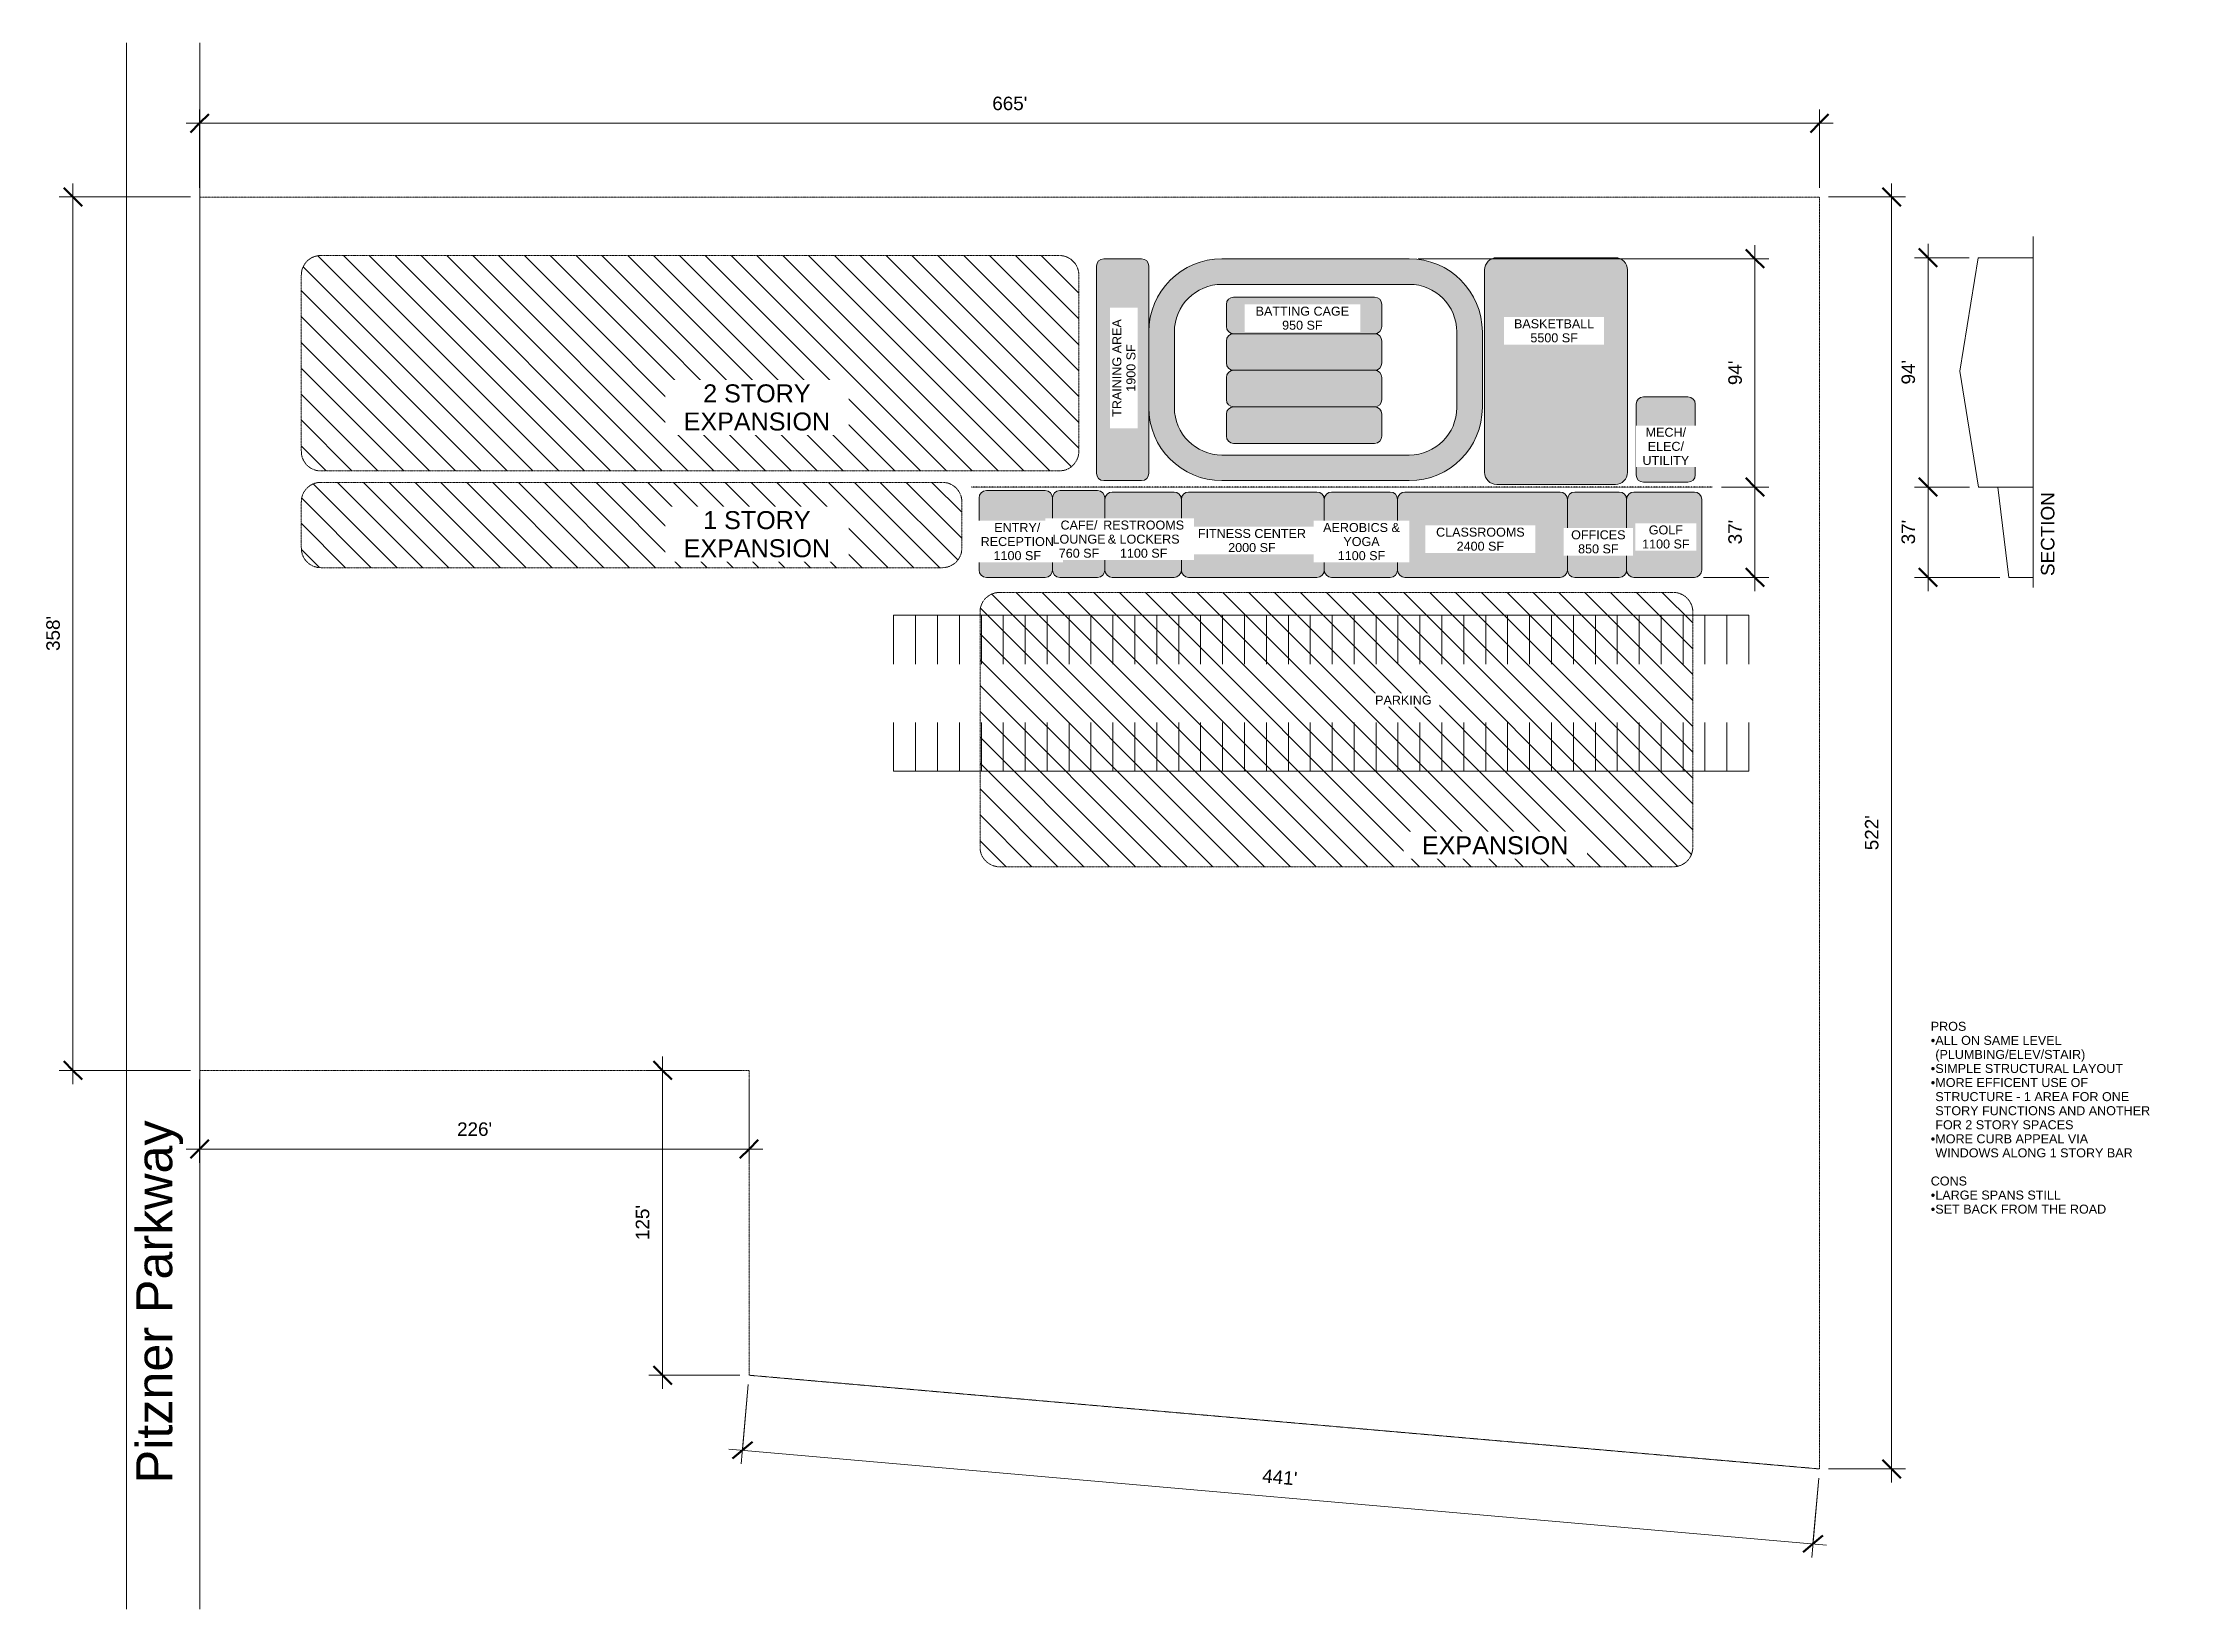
# Model space of a CAD drawing. Header units: inches. Extents: x -7427 to 42674, y -36022 to 16764.
# Drawn here: x 8296 to 18866, y -16822 to -9112 of the extents above; entities that cross this region are included whole.
import ezdxf

# ---------------------------------------------------------------- set-up
doc = ezdxf.new("R2010")
doc.units = ezdxf.units.IN
doc.header["$MEASUREMENT"] = 0
doc.linetypes.add('Dot 1_16_', pattern=[0.0625, 0, -0.0625])
doc.linetypes.add('Hidden 1_8_', pattern=[0.1875, 0.125, -0.0625])
for name, color, linetype, lineweight in [('A-ANNO-DIMS', 211, 'Continuous', 9), ('A-ANNO-DIMS-720', 211, 'Continuous', 9), ('A-DETL', 90, 'Continuous', 9), ('A-DETL-GENF', 92, 'Continuous', 9), ('A-DETL-HDLN', 90, 'Hidden 1_8_', 9), ('A-DETL-MEDM', 33, 'Continuous', 9), ('A-DETL-WIDE', 214, 'Continuous', 15), ('G-ANNO-TEXT', 231, 'Continuous', 9), ('L-SITE', 91, 'Continuous', 9)]:
    doc.layers.add(name, color=color, linetype=linetype, lineweight=lineweight)
doc.styles.add('Arial', font='arial.ttf', dxfattribs={"height": 44.258982})
doc.styles.add('Arial_1', font='arial.ttf', dxfattribs={"height": 88.517964})
doc.styles.add('Arial_2', font='arial.ttf', dxfattribs={"height": 66.388473})
doc.styles.add('Arial_3', font='arial.ttf', dxfattribs={"height": 177.035928})
doc.dimstyles.new('Linear_-_3_32__Arial', dxfattribs={"dimscale": 12, "dimtxt": 67.5, "dimasz": 7.5, "dimexe": 5.625, "dimexo": 3.75, "dimgap": 3.75, "dimtad": 1, "dimdec": 0, "dimrnd": 12, "dimzin": 1, "dimdsep": 46, "dimlunit": 4, "dimtxsty": 'Arial_2', "dimblk1": 'OBLIQUE', "dimblk2": 'OBLIQUE', "dimsah": 1, "dimcen": 0.09, "dimdle": 5.625, "dimazin": 0, "dimtfac": 1, "dimtdec": 4, "dimtix": 1, "dimtmove": 0, "dimatfit": 3, "dimfxl": 0, "dimtvp": 1, "dimfrac": 2, "dimtolj": 1, "dimtzin": 0, "dimarcsym": 0})
pattern_1 = [(135, (0, 0), (-63.6396, -63.6396), [])]

msp = doc.modelspace()

# ---------------------------------------------------------------- texts
at = {"layer": 'G-ANNO-TEXT', "color": 7, "char_height": 44.26, "attachment_point": 1, "line_spacing_factor": 0.938532, "style": 'Arial', "bg_fill": 3, "box_fill_scale": 1.25, "bg_fill_color": 0, "bg_fill_transparency": 0}
for s, insert, width in [('PROS', (17594, -13930.7), 205.089), ('CONS', (17594, -14692.3), 209.175)]:
    msp.add_mtext(s, dxfattribs=dict(at, insert=insert, width=width))

# ---------------------------------------------------------------- blocks, each defined once
blk = doc.blocks.new('Parking_Stall_Multiple - Parking_Stall_Multiple-263275-Level 1')
at = {"layer": 'L-SITE'}
for p, q in [((0, 4104), (0, 4212)), ((0, 4212), (240, 4212)), ((0, 4104), (240, 4104)), ((0, 3996), (0, 4104)), ((0, 4104), (240, 4104)), ((0, 3996), (240, 3996)), ((0, 3936), (0, 3996)), ((0, 3996), (240, 3996)), ((0, 3888), (0, 3936)), ((0, 3888), (240, 3888)), ((0, 3780), (0, 3888)), ((0, 3888), (240, 3888)), ((0, 3780), (240, 3780)), ((0, 3672), (0, 3780)), ((0, 3780), (240, 3780)), ((0, 3672), (240, 3672)), ((0, 3564), (0, 3672)), ((0, 3672), (240, 3672)), ((0, 3564), (240, 3564)), ((0, 3456), (0, 3564)), ((0, 3564), (240, 3564)), ((0, 3456), (240, 3456)), ((0, 3348), (0, 3456)), ((0, 3456), (240, 3456)), ((0, 3348), (240, 3348)), ((0, 3240), (0, 3348)), ((0, 3348), (240, 3348)), ((0, 3240), (240, 3240)), ((0, 3132), (0, 3240)), ((0, 3240), (240, 3240)), ((0, 3132), (240, 3132)), ((0, 3024), (0, 3132)), ((0, 3132), (240, 3132)), ((0, 3024), (240, 3024)), ((0, 2916), (0, 3024)), ((0, 3024), (240, 3024)), ((0, 2916), (240, 2916)), ((0, 2808), (0, 2916)), ((0, 2916), (240, 2916)), ((0, 2808), (240, 2808)), ((0, 2700), (0, 2808)), ((0, 2808), (240, 2808)), ((0, 2700), (240, 2700)), ((0, 2592), (0, 2700)), ((0, 2700), (240, 2700)), ((0, 2592), (240, 2592)), ((0, 2484), (0, 2592)), ((0, 2592), (240, 2592)), ((0, 2484), (240, 2484)), ((0, 2376), (0, 2484)), ((0, 2484), (240, 2484)), ((0, 2376), (240, 2376)), ((0, 2268), (0, 2376)), ((0, 2376), (240, 2376)), ((0, 2268), (240, 2268)), ((0, 2160), (0, 2268)), ((0, 2268), (240, 2268)), ((0, 2160), (240, 2160)), ((0, 2052), (0, 2160)), ((0, 2160), (240, 2160)), ((0, 2052), (240, 2052)), ((0, 1944), (0, 2052)), ((0, 2052), (240, 2052)), ((0, 1944), (240, 1944)), ((0, 1836), (0, 1944)), ((0, 1944), (240, 1944)), ((0, 1836), (240, 1836)), ((0, 1728), (0, 1836)), ((0, 1836), (240, 1836)), ((0, 1728), (240, 1728)), ((0, 1620), (0, 1728)), ((0, 1728), (240, 1728)), ((0, 1620), (240, 1620)), ((0, 1512), (0, 1620)), ((0, 1620), (240, 1620)), ((0, 1512), (240, 1512)), ((0, 1404), (0, 1512)), ((0, 1512), (240, 1512)), ((0, 1404), (240, 1404)), ((0, 1296), (0, 1404)), ((0, 1404), (240, 1404)), ((0, 1296), (240, 1296)), ((0, 1188), (0, 1296)), ((0, 1296), (240, 1296)), ((0, 1188), (240, 1188)), ((0, 1080), (0, 1188)), ((0, 1188), (240, 1188)), ((0, 1080), (240, 1080)), ((0, 972), (0, 1080)), ((0, 1080), (240, 1080)), ((0, 972), (240, 972)), ((0, 864), (0, 972)), ((0, 972), (240, 972)), ((0, 864), (240, 864)), ((0, 756), (0, 864)), ((0, 864), (240, 864)), ((0, 756), (240, 756)), ((0, 648), (0, 756)), ((0, 756), (240, 756)), ((0, 648), (240, 648)), ((0, 540), (0, 648)), ((0, 648), (240, 648)), ((0, 540), (240, 540)), ((0, 432), (0, 540)), ((0, 540), (240, 540)), ((0, 432), (240, 432)), ((0, 426), (0, 432)), ((0, 432), (240, 432)), ((0, 324), (0, 426)), ((0, 324), (240, 324)), ((0, 216), (0, 324)), ((0, 324), (240, 324)), ((0, 216), (240, 216)), ((0, 108), (0, 216)), ((0, 216), (240, 216)), ((0, 108), (240, 108)), ((0, 0), (0, 108)), ((0, 108), (240, 108)), ((0, 0), (240, 0))]:
    blk.add_line(p, q, dxfattribs=at)
blk = doc.blocks.new('Parking_Stall_Multiple - Parking_Stall_Multiple-263787-Level 1')
at = {"layer": 'L-SITE'}
for p, q in [((0, 0), (0, -108)), ((0, 0), (240, 0)), ((0, -108), (0, -216)), ((0, -108), (240, -108)), ((0, -108), (240, -108)), ((0, -216), (0, -324)), ((0, -216), (240, -216)), ((0, -216), (240, -216)), ((0, -324), (0, -426)), ((0, -324), (240, -324)), ((0, -324), (240, -324)), ((0, -426), (0, -432)), ((0, -432), (0, -540)), ((0, -432), (240, -432)), ((0, -432), (240, -432)), ((0, -540), (0, -648)), ((0, -540), (240, -540)), ((0, -540), (240, -540)), ((0, -648), (0, -756)), ((0, -648), (240, -648)), ((0, -648), (240, -648)), ((0, -756), (0, -864)), ((0, -756), (240, -756)), ((0, -756), (240, -756)), ((0, -864), (0, -972)), ((0, -864), (240, -864)), ((0, -864), (240, -864)), ((0, -972), (0, -1080)), ((0, -972), (240, -972)), ((0, -972), (240, -972)), ((0, -1080), (0, -1188)), ((0, -1080), (240, -1080)), ((0, -1080), (240, -1080)), ((0, -1188), (0, -1296)), ((0, -1188), (240, -1188)), ((0, -1188), (240, -1188)), ((0, -1296), (0, -1404)), ((0, -1296), (240, -1296)), ((0, -1296), (240, -1296)), ((0, -1404), (0, -1512)), ((0, -1404), (240, -1404)), ((0, -1404), (240, -1404)), ((0, -1512), (0, -1620)), ((0, -1512), (240, -1512)), ((0, -1512), (240, -1512)), ((0, -1620), (0, -1728)), ((0, -1620), (240, -1620)), ((0, -1620), (240, -1620)), ((0, -1728), (0, -1836)), ((0, -1728), (240, -1728)), ((0, -1728), (240, -1728)), ((0, -1836), (0, -1944)), ((0, -1836), (240, -1836)), ((0, -1836), (240, -1836)), ((0, -1944), (0, -2052)), ((0, -1944), (240, -1944)), ((0, -1944), (240, -1944)), ((0, -2052), (0, -2160)), ((0, -2052), (240, -2052)), ((0, -2052), (240, -2052)), ((0, -2160), (0, -2268)), ((0, -2160), (240, -2160)), ((0, -2160), (240, -2160)), ((0, -2268), (0, -2376)), ((0, -2268), (240, -2268)), ((0, -2268), (240, -2268)), ((0, -2376), (0, -2484)), ((0, -2376), (240, -2376)), ((0, -2376), (240, -2376)), ((0, -2484), (0, -2592)), ((0, -2484), (240, -2484)), ((0, -2484), (240, -2484)), ((0, -2592), (0, -2700)), ((0, -2592), (240, -2592)), ((0, -2592), (240, -2592)), ((0, -2700), (0, -2808)), ((0, -2700), (240, -2700)), ((0, -2700), (240, -2700)), ((0, -2808), (0, -2916)), ((0, -2808), (240, -2808)), ((0, -2808), (240, -2808)), ((0, -2916), (0, -3024)), ((0, -2916), (240, -2916)), ((0, -2916), (240, -2916)), ((0, -3024), (0, -3132)), ((0, -3024), (240, -3024)), ((0, -3024), (240, -3024)), ((0, -3132), (0, -3240)), ((0, -3132), (240, -3132)), ((0, -3132), (240, -3132)), ((0, -3240), (0, -3348)), ((0, -3240), (240, -3240)), ((0, -3240), (240, -3240)), ((0, -3348), (0, -3456)), ((0, -3348), (240, -3348)), ((0, -3348), (240, -3348)), ((0, -3456), (0, -3564)), ((0, -3456), (240, -3456)), ((0, -3456), (240, -3456)), ((0, -3564), (0, -3672)), ((0, -3564), (240, -3564)), ((0, -3564), (240, -3564)), ((0, -3672), (0, -3780)), ((0, -3672), (240, -3672)), ((0, -3672), (240, -3672)), ((0, -3780), (0, -3888)), ((0, -3780), (240, -3780)), ((0, -3780), (240, -3780)), ((0, -3888), (0, -3936)), ((0, -3888), (240, -3888)), ((0, -3888), (240, -3888)), ((0, -3936), (0, -3996)), ((0, -3996), (0, -4104)), ((0, -3996), (240, -3996)), ((0, -3996), (240, -3996)), ((0, -4104), (0, -4212)), ((0, -4104), (240, -4104)), ((0, -4104), (240, -4104)), ((0, -4212), (240, -4212))]:
    blk.add_line(p, q, dxfattribs=at)
blk = doc.blocks.new('DIMBLOCK4-Level 1')
at = {"layer": 'A-ANNO-DIMS-720', "lineweight": 50}
for p, q in [((17401, -9870), (17356, -9825)), ((17401, -9870), (17446, -9915)), ((17401, -16132), (17356, -16087)), ((17401, -16132), (17446, -16177))]:
    blk.add_line(p, q, dxfattribs=at)
at = {"layer": 'A-ANNO-DIMS-720'}
for p, q in [((17401, -9803), (17401, -16199)), ((17091, -9870), (17469, -9870)), ((17401, -9870), (17091, -9870)), ((17091, -16132), (17469, -16132)), ((17401, -16132), (17091, -16132))]:
    blk.add_line(p, q, dxfattribs=at)
at = {"layer": 'A-ANNO-DIMS-720', "color": 0, "insert": (17270, -13086), "char_height": 66.4, "width": 204.37, "attachment_point": 1, "rotation": 90, "line_spacing_factor": 0.938532, "style": 'Arial_2', "bg_fill": 3, "box_fill_scale": 1.25, "bg_fill_color": 0, "bg_fill_transparency": 0}
blk.add_mtext("522'", dxfattribs=at)
blk = doc.blocks.new('_Oblique')
at = {"color": 0, "linetype": 'ByBlock', "lineweight": -2}
blk.add_line((-0.5, -0.5), (0.5, 0.5), dxfattribs=at)
blk = doc.blocks.new('DIMBLOCK5-Level 1')
at = {"layer": 'A-ANNO-DIMS-720'}
for p, q in [((11770, -15716), (11736, -16107)), ((11742, -16040), (11770, -15716)), ((11675, -16034), (17081, -16507)), ((17042, -16177), (17008, -16568)), ((17014, -16501), (17042, -16177))]:
    blk.add_line(p, q, dxfattribs=at)
at = {"layer": 'A-ANNO-DIMS-720', "lineweight": 50}
for p, q in [((11742, -16040), (11693, -16080)), ((11742, -16040), (11791, -15999)), ((17014, -16501), (17063, -16460)), ((17014, -16501), (16965, -16542))]:
    blk.add_line(p, q, dxfattribs=at)
at = {"layer": 'A-ANNO-DIMS-720', "color": 0, "insert": (14305, -16132), "char_height": 66.4, "width": 204.37, "attachment_point": 1, "rotation": 355, "line_spacing_factor": 0.938532, "style": 'Arial_2', "bg_fill": 3, "box_fill_scale": 1.25, "bg_fill_color": 0, "bg_fill_transparency": 0}
blk.add_mtext("441'", dxfattribs=at)
blk = doc.blocks.new('DIMBLOCK6-Level 1')
at = {"layer": 'A-ANNO-DIMS-720', "lineweight": 50}
for p, q in [((11348, -14170), (11303, -14125)), ((11348, -14170), (11393, -14215)), ((11348, -15671), (11303, -15626)), ((11348, -15671), (11393, -15716))]:
    blk.add_line(p, q, dxfattribs=at)
at = {"layer": 'A-ANNO-DIMS-720'}
for p, q in [((11348, -15738), (11348, -14102)), ((11729, -14170), (11280, -14170)), ((11348, -14170), (11729, -14170)), ((11729, -15671), (11280, -15671)), ((11348, -15671), (11729, -15671))]:
    blk.add_line(p, q, dxfattribs=at)
at = {"layer": 'A-ANNO-DIMS-720', "color": 0, "insert": (11216, -15005), "char_height": 66.4, "width": 204.37, "attachment_point": 1, "rotation": 90, "line_spacing_factor": 0.938532, "style": 'Arial_2', "bg_fill": 3, "box_fill_scale": 1.25, "bg_fill_color": 0, "bg_fill_transparency": 0}
blk.add_mtext("125'", dxfattribs=at)
blk = doc.blocks.new('DIMBLOCK19-Level 1')
at = {"layer": 'A-ANNO-DIMS-720'}
for p, q in [((16563, -11298), (16796, -11298)), ((16728, -11298), (16563, -11298)), ((16728, -11810), (16728, -11298)), ((16475, -11743), (16796, -11743)), ((16728, -11743), (16475, -11743))]:
    blk.add_line(p, q, dxfattribs=at)
at = {"layer": 'A-ANNO-DIMS-720', "lineweight": 50}
for p, q in [((16728, -11298), (16683, -11253)), ((16728, -11298), (16773, -11343)), ((16728, -11743), (16683, -11698)), ((16728, -11743), (16773, -11788))]:
    blk.add_line(p, q, dxfattribs=at)
at = {"layer": 'A-ANNO-DIMS-720', "color": 0, "insert": (16597, -11580), "char_height": 66.4, "width": 143.31, "attachment_point": 1, "rotation": 90, "line_spacing_factor": 0.938532, "style": 'Arial_2', "bg_fill": 3, "box_fill_scale": 1.25, "bg_fill_color": 0, "bg_fill_transparency": 0}
blk.add_mtext("37'", dxfattribs=at)
blk = doc.blocks.new('DIMBLOCK20-Level 1')
at = {"layer": 'A-ANNO-DIMS-720', "lineweight": 50}
for p, q in [((16728, -10174), (16683, -10129)), ((16728, -10174), (16773, -10219)), ((16728, -11298), (16683, -11253)), ((16728, -11298), (16773, -11343))]:
    blk.add_line(p, q, dxfattribs=at)
at = {"layer": 'A-ANNO-DIMS-720'}
for p, q in [((16728, -11298), (16728, -10107)), ((15070, -10174), (16796, -10174)), ((16728, -10174), (15070, -10174)), ((16563, -11298), (16796, -11298)), ((16728, -11298), (16563, -11298))]:
    blk.add_line(p, q, dxfattribs=at)
at = {"layer": 'A-ANNO-DIMS-720', "color": 0, "insert": (16597, -10796), "char_height": 66.4, "width": 143.31, "attachment_point": 1, "rotation": 90, "line_spacing_factor": 0.938532, "style": 'Arial_2', "bg_fill": 3, "box_fill_scale": 1.25, "bg_fill_color": 0, "bg_fill_transparency": 0}
blk.add_mtext("94'", dxfattribs=at)
blk = doc.blocks.new('DIMBLOCK44-Level 1')
at = {"layer": 'A-ANNO-DIMS-720', "lineweight": 50}
for p, q in [((17581, -10169), (17536, -10124)), ((17581, -10169), (17626, -10214)), ((17581, -11298), (17536, -11253)), ((17581, -11298), (17626, -11343))]:
    blk.add_line(p, q, dxfattribs=at)
at = {"layer": 'A-ANNO-DIMS-720'}
for p, q in [((17581, -10101), (17581, -11298)), ((17783, -10169), (17514, -10169)), ((17581, -10169), (17783, -10169)), ((17785, -11298), (17514, -11298)), ((17581, -11298), (17785, -11298))]:
    blk.add_line(p, q, dxfattribs=at)
at = {"layer": 'A-ANNO-DIMS-720', "color": 0, "insert": (17450, -10793), "char_height": 66.4, "width": 143.31, "attachment_point": 1, "rotation": 90, "line_spacing_factor": 0.938532, "style": 'Arial_2', "bg_fill": 3, "box_fill_scale": 1.25, "bg_fill_color": 0, "bg_fill_transparency": 0}
blk.add_mtext("94'", dxfattribs=at)
blk = doc.blocks.new('DIMBLOCK45-Level 1')
at = {"layer": 'A-ANNO-DIMS-720'}
for p, q in [((17785, -11298), (17514, -11298)), ((17581, -11298), (17581, -11810)), ((17581, -11298), (17785, -11298)), ((17934, -11743), (17514, -11743)), ((17581, -11743), (17934, -11743))]:
    blk.add_line(p, q, dxfattribs=at)
at = {"layer": 'A-ANNO-DIMS-720', "lineweight": 50}
for p, q in [((17581, -11298), (17536, -11253)), ((17581, -11298), (17626, -11343)), ((17581, -11743), (17536, -11698)), ((17581, -11743), (17626, -11788))]:
    blk.add_line(p, q, dxfattribs=at)
at = {"layer": 'A-ANNO-DIMS-720', "color": 0, "insert": (17450, -11580), "char_height": 66.4, "width": 143.31, "attachment_point": 1, "rotation": 90, "line_spacing_factor": 0.938532, "style": 'Arial_2', "bg_fill": 3, "box_fill_scale": 1.25, "bg_fill_color": 0, "bg_fill_transparency": 0}
blk.add_mtext("37'", dxfattribs=at)
blk = doc.blocks.new('DIMBLOCK49-Level 1')
at = {"layer": 'A-ANNO-DIMS-720'}
for p, q in [((9068, -14215), (9068, -14625)), ((9068, -14557), (9068, -14215)), ((11774, -14215), (11774, -14625)), ((11774, -14557), (11774, -14215)), ((11842, -14557), (9001, -14557))]:
    blk.add_line(p, q, dxfattribs=at)
at = {"layer": 'A-ANNO-DIMS-720', "lineweight": 50}
for p, q in [((9068, -14557), (9023, -14602)), ((9068, -14557), (9113, -14512)), ((11774, -14557), (11729, -14602)), ((11774, -14557), (11819, -14512))]:
    blk.add_line(p, q, dxfattribs=at)
at = {"layer": 'A-ANNO-DIMS-720', "color": 0, "insert": (10336, -14426), "char_height": 66.4, "width": 204.37, "attachment_point": 1, "line_spacing_factor": 0.938532, "style": 'Arial_2', "bg_fill": 3, "box_fill_scale": 1.25, "bg_fill_color": 0, "bg_fill_transparency": 0}
blk.add_mtext("226'", dxfattribs=at)
blk = doc.blocks.new('DIMBLOCK50-Level 1')
at = {"layer": 'A-ANNO-DIMS-720'}
for p, q in [((9001, -9507), (17114, -9507)), ((9068, -9825), (9068, -9440)), ((9068, -9507), (9068, -9825)), ((17046, -9825), (17046, -9440)), ((17046, -9507), (17046, -9825))]:
    blk.add_line(p, q, dxfattribs=at)
at = {"layer": 'A-ANNO-DIMS-720', "lineweight": 50}
for p, q in [((9068, -9507), (9023, -9552)), ((9068, -9507), (9113, -9462)), ((17046, -9507), (17001, -9552)), ((17046, -9507), (17091, -9462))]:
    blk.add_line(p, q, dxfattribs=at)
at = {"layer": 'A-ANNO-DIMS-720', "color": 0, "insert": (12972, -9376), "char_height": 66.4, "width": 204.37, "attachment_point": 1, "line_spacing_factor": 0.938532, "style": 'Arial_2', "bg_fill": 3, "box_fill_scale": 1.25, "bg_fill_color": 0, "bg_fill_transparency": 0}
blk.add_mtext("665'", dxfattribs=at)
blk = doc.blocks.new('DIMBLOCK51-Level 1')
at = {"layer": 'A-ANNO-DIMS-720', "lineweight": 50}
for p, q in [((8444, -9870), (8399, -9825)), ((8444, -9870), (8489, -9915)), ((8444, -14170), (8399, -14125)), ((8444, -14170), (8489, -14215))]:
    blk.add_line(p, q, dxfattribs=at)
at = {"layer": 'A-ANNO-DIMS-720'}
for p, q in [((8444, -9803), (8444, -14237)), ((9023, -9870), (8377, -9870)), ((8444, -9870), (9023, -9870)), ((9023, -14170), (8377, -14170)), ((8444, -14170), (9023, -14170))]:
    blk.add_line(p, q, dxfattribs=at)
at = {"layer": 'A-ANNO-DIMS-720', "color": 0, "insert": (8313, -12105), "char_height": 66.4, "width": 204.37, "attachment_point": 1, "rotation": 90, "line_spacing_factor": 0.938532, "style": 'Arial_2', "bg_fill": 3, "box_fill_scale": 1.25, "bg_fill_color": 0, "bg_fill_transparency": 0}
blk.add_mtext("358'", dxfattribs=at)

# ---------------------------------------------------------------- hatches: boundary and pattern name
at = {"layer": 'A-DETL-GENF'}
h = msp.add_hatch(dxfattribs=at)
h.set_pattern_fill('FP_1', color=9, style=0, pattern_type=2)
h.set_pattern_definition(pattern_1)
h.paths.add_polyline_path([(12927.3, -11218.4), (13309, -11218.1), (13315.8, -11217.4), (13322.5, -11216.2), (13329.2, -11214.5), (13335.7, -11212.3), (13342, -11209.7), (13348.1, -11206.6), (13354, -11203.1), (13359.6, -11199.2), (13365, -11194.9), (13370, -11190.3), (13374.7, -11185.2), (13379, -11179.9), (13382.9, -11174.3), (13386.4, -11168.4), (13389.4, -11162.3), (13392.1, -11155.9), (13394.2, -11149.4), (13395.9, -11142.8), (13397.1, -11136), (13397.9, -11129.2), (13398.1, -11122.4), (13397.9, -10247.2), (13397.1, -10240.4), (13395.9, -10233.6), (13394.2, -10227), (13392.1, -10220.5), (13389.4, -10214.2), (13386.4, -10208), (13382.9, -10202.2), (13379, -10196.5), (13374.7, -10191.2), (13370, -10186.2), (13365, -10181.5), (13358.7, -10176.6), (13354, -10173.3), (13348.1, -10169.8), (13342, -10166.7), (13335.7, -10164.1), (13329.2, -10161.9), (13322.5, -10160.2), (13315.8, -10159), (13309, -10158.3), (13302.1, -10158.1), (9658.2, -10158.3), (9651.3, -10159), (9644.6, -10160.2), (9638, -10161.9), (9631.5, -10164.1), (9625.1, -10166.7), (9619, -10169.8), (9613.1, -10173.3), (9607.5, -10177.2), (9602.1, -10181.5), (9597.1, -10186.2), (9592.5, -10191.2), (9588.2, -10196.5), (9584.2, -10202.2), (9580.7, -10208), (9577.7, -10214.2), (9575.1, -10220.5), (9572.9, -10227), (9571.2, -10233.6), (9570, -10240.4), (9569.2, -10247.2), (9569, -10254.1), (9569.2, -11129.2), (9570, -11136), (9571.2, -11142.8), (9572.9, -11149.4), (9575.1, -11155.9), (9577.7, -11162.3), (9580.7, -11168.4), (9584.2, -11174.3), (9588.2, -11179.9), (9592.5, -11185.2), (9597.1, -11190.3), (9602.1, -11194.9), (9607.5, -11199.2), (9613.1, -11203.1), (9619, -11206.6), (9625.1, -11209.7), (9631.5, -11212.3), (9638, -11214.5), (9644.6, -11216.2), (9651.3, -11217.4), (9658.2, -11218.1), (9665, -11218.4), (12495.9, -11218.4)], flags=0)
for color, points in [(253, [(13707, -11266.4), (13711, -11266.2), (13715, -11265.5), (13718.8, -11264.4), (13722.6, -11262.8), (13726.1, -11260.9), (13729.4, -11258.5), (13732.4, -11255.8), (13735.1, -11252.8), (13737.4, -11249.5), (13739.4, -11246), (13741.5, -11240.2), (13742, -11238.4), (13742.7, -11234.4), (13743, -11230.4), (13742.7, -10206.2), (13742, -10202.2), (13740.9, -10198.4), (13739.4, -10194.6), (13737.4, -10191.1), (13735.1, -10187.8), (13732.4, -10184.8), (13729.4, -10182.1), (13726.1, -10179.8), (13722.6, -10177.8), (13718.8, -10176.3), (13715, -10175.2), (13711, -10174.5), (13707, -10174.3), (13517.3, -10174.5), (13513.3, -10175.2), (13509.4, -10176.3), (13505.7, -10177.8), (13502.2, -10179.8), (13498.9, -10182.1), (13495.9, -10184.8), (13493.2, -10187.8), (13490.9, -10191.1), (13488.9, -10194.6), (13487.4, -10198.4), (13486.2, -10202.2), (13485.6, -10206.2), (13485.3, -10210.3), (13485.6, -11234.4), (13486.8, -11240.2), (13487.4, -11242.3), (13488.9, -11246), (13490.9, -11249.5), (13493.2, -11252.8), (13495.9, -11255.8), (13498.9, -11258.5), (13502.2, -11260.9), (13505.7, -11262.8), (13509.4, -11264.4), (13513.3, -11265.5), (13517.3, -11266.2), (13521.3, -11266.4), (13574.4, -11266.4)]), (253, [(15947.2, -11285.3), (16045.9, -11285.1), (16051.1, -11284.4), (16056.2, -11283.3), (16061.2, -11281.7), (16066.1, -11279.7), (16070.7, -11277.3), (16075.1, -11274.5), (16079.3, -11271.3), (16083.1, -11267.8), (16086.7, -11263.9), (16089.9, -11259.8), (16092.7, -11255.3), (16095.1, -11250.7), (16097.1, -11245.9), (16098.8, -11240.2), (16099.8, -11235.8), (16100.5, -11230.6), (16100.7, -11225.3), (16100.5, -10223.8), (16099.8, -10218.6), (16098.7, -10213.5), (16097.1, -10208.5), (16095.1, -10203.6), (16092.7, -10199), (16089.9, -10194.6), (16086.7, -10190.4), (16083.1, -10186.6), (16079.3, -10183), (16075.1, -10179.8), (16070.7, -10177), (16066.1, -10174.6), (16061.2, -10172.6), (16056.2, -10171), (16051.1, -10169.9), (16045.9, -10169.2), (16040.7, -10169), (15451.4, -10169.2), (15446.2, -10169.9), (15441.1, -10171), (15436.1, -10172.6), (15431.2, -10174.6), (15426.6, -10177), (15422.2, -10179.8), (15418, -10183), (15414.2, -10186.6), (15410.6, -10190.4), (15407.4, -10194.6), (15404.6, -10199), (15402.2, -10203.6), (15400.2, -10208.5), (15398.6, -10213.5), (15397.5, -10218.6), (15396.8, -10223.8), (15396.6, -10229), (15396.8, -11230.6), (15397.5, -11235.8), (15398.6, -11240.9), (15400.2, -11245.9), (15402.2, -11250.7), (15404.6, -11255.3), (15407.4, -11259.8), (15410.6, -11263.9), (15414.2, -11267.8), (15418, -11271.3), (15422.2, -11274.5), (15426.6, -11277.3), (15431.2, -11279.7), (15436.1, -11281.7), (15441.1, -11283.3), (15446.2, -11284.4), (15451.4, -11285.1), (15456.6, -11285.3), (15515.8, -11285.3)]), (253, [(14653, -10543.1), (14858.5, -10542.8), (14862.5, -10542.1), (14866.4, -10541), (14870.1, -10539.5), (14873.7, -10537.5), (14876.9, -10535.2), (14880, -10532.5), (14882.6, -10529.5), (14885, -10526.2), (14886.9, -10522.7), (14888.5, -10518.9), (14889.6, -10515.1), (14890.3, -10511.1), (14890.5, -10507.1), (14890.3, -10394.9), (14889.6, -10391), (14888.5, -10387.1), (14886.9, -10383.3), (14885, -10379.8), (14882.6, -10376.5), (14880, -10373.5), (14876.9, -10370.8), (14873.7, -10368.5), (14870.1, -10366.5), (14866.4, -10365), (14862.5, -10363.9), (14858.5, -10363.2), (14854.5, -10363), (14156.7, -10363.2), (14152.7, -10363.9), (14148.8, -10365), (14145.1, -10366.5), (14141.6, -10368.5), (14138.3, -10370.8), (14135.3, -10373.5), (14132.6, -10376.5), (14130.2, -10379.8), (14128.3, -10383.3), (14126.7, -10387.1), (14125.6, -10391), (14125, -10394.9), (14124.7, -10399), (14125, -10511.1), (14125.6, -10515.1), (14126.7, -10518.9), (14128.3, -10522.7), (14130.2, -10526.2), (14132.6, -10529.5), (14135.3, -10532.5), (14138.3, -10535.2), (14141.6, -10537.5), (14145.1, -10539.5), (14148.8, -10541), (14152.7, -10542.1), (14156.7, -10542.8), (14160.7, -10543.1), (14221.6, -10543.1)]), (253, [(14653, -10723.1), (14858.5, -10722.9), (14862.5, -10722.2), (14866.4, -10721.1), (14870.1, -10719.6), (14873.7, -10717.6), (14876.9, -10715.3), (14880, -10712.6), (14882.6, -10709.6), (14885, -10706.3), (14886.9, -10702.8), (14888.5, -10699), (14889.6, -10695.1), (14890.3, -10691.2), (14890.5, -10687.1), (14890.3, -10575), (14889.6, -10571), (14888.5, -10567.2), (14886.9, -10563.4), (14884.5, -10559.2), (14882.6, -10556.6), (14880, -10553.6), (14876.9, -10550.9), (14873.7, -10548.6), (14870.1, -10546.6), (14866.4, -10545.1), (14862.5, -10544), (14858.5, -10543.3), (14854.5, -10543.1), (14156.7, -10543.3), (14152.7, -10544), (14148.8, -10545.1), (14145.1, -10546.6), (14141.6, -10548.6), (14138.3, -10550.9), (14135.3, -10553.6), (14132.6, -10556.6), (14130.2, -10559.9), (14128.3, -10563.4), (14126.7, -10567.2), (14125.6, -10571), (14125, -10575), (14124.7, -10579.1), (14125, -10691.2), (14125.6, -10695.1), (14126.7, -10699), (14128.3, -10702.8), (14130.2, -10706.3), (14132.6, -10709.6), (14135.3, -10712.6), (14138.3, -10715.3), (14141.6, -10717.6), (14145.1, -10719.6), (14148.8, -10721.1), (14152.7, -10722.2), (14156.7, -10722.9), (14160.7, -10723.1), (14221.6, -10723.1)]), (253, [(14653, -10903.2), (14858.5, -10903), (14862.5, -10902.3), (14866.4, -10901.2), (14870.1, -10899.7), (14873.7, -10897.7), (14876.9, -10895.4), (14880, -10892.7), (14882.6, -10889.7), (14885, -10886.4), (14886.9, -10882.8), (14888.5, -10879.1), (14889.6, -10875.2), (14890.3, -10871.3), (14890.5, -10867.2), (14890.3, -10755.1), (14889.6, -10751.1), (14888.5, -10747.2), (14886.9, -10743.5), (14885, -10740), (14882.6, -10736.7), (14880, -10733.7), (14876.9, -10731), (14873.7, -10728.7), (14870.1, -10726.7), (14866.4, -10725.2), (14862.5, -10724), (14858.5, -10723.4), (14854.5, -10723.1), (14156.7, -10723.4), (14152.7, -10724), (14148.8, -10725.2), (14145.1, -10726.7), (14141.6, -10728.7), (14138.3, -10731), (14135.3, -10733.7), (14132.6, -10736.7), (14130.2, -10740), (14128.3, -10743.5), (14126.7, -10747.2), (14125.6, -10751.1), (14125, -10755.1), (14124.7, -10759.1), (14125, -10871.3), (14125.6, -10875.2), (14126.7, -10879.1), (14128.3, -10882.8), (14130.2, -10886.4), (14132.6, -10889.7), (14135.3, -10892.7), (14138.3, -10895.4), (14141.6, -10897.7), (14145.1, -10899.7), (14148.8, -10901.2), (14152.7, -10902.3), (14156.7, -10903), (14160.7, -10903.2), (14221.6, -10903.2)]), (8, [(16398.2, -11274.1), (16402.2, -11273.9), (16406.2, -11273.2), (16410, -11272.1), (16413.8, -11270.5), (16417.3, -11268.6), (16420.6, -11266.3), (16423.6, -11263.6), (16426.3, -11260.6), (16428.6, -11257.3), (16430.6, -11253.7), (16432.1, -11250), (16433.2, -11246.1), (16433.9, -11242.1), (16434.2, -11238.1), (16433.9, -10886), (16433.2, -10882), (16432.1, -10878.1), (16430.6, -10874.4), (16428.6, -10870.8), (16426.3, -10867.5), (16423.6, -10864.5), (16420.6, -10861.8), (16417.3, -10859.5), (16413.8, -10857.5), (16410, -10856), (16406.2, -10854.9), (16402.2, -10854.2), (16398.2, -10854), (16174.8, -10854.2), (16170.8, -10854.9), (16166.9, -10856), (16163.2, -10857.5), (16159.7, -10859.5), (16156.4, -10861.8), (16153.4, -10864.5), (16150.7, -10867.5), (16148.4, -10870.8), (16146.4, -10874.4), (16144.9, -10878.1), (16143.7, -10882), (16143.1, -10886), (16142.8, -10890), (16143.1, -11242.1), (16143.7, -11246.1), (16144.9, -11250), (16146.4, -11253.7), (16148.4, -11257.3), (16150.7, -11260.6), (16153.4, -11263.6), (16156.4, -11266.3), (16159.7, -11268.6), (16163.2, -11270.5), (16166.9, -11272.1), (16170.8, -11273.2), (16174.8, -11273.9), (16178.8, -11274.1), (16378.6, -11274.1)]), (253, [(14653, -11083.3), (14858.5, -11083.1), (14862.5, -11082.4), (14866.4, -11081.3), (14870.1, -11079.7), (14873.7, -11077.8), (14876.9, -11075.5), (14880, -11072.8), (14882.6, -11069.8), (14885, -11066.5), (14886.9, -11062.9), (14888.5, -11059.2), (14889.6, -11055.3), (14890.3, -11051.3), (14890.5, -11047.3), (14890.3, -10935.2), (14889.6, -10931.2), (14888.5, -10927.3), (14886.9, -10923.6), (14885, -10920.1), (14882.6, -10916.8), (14880, -10913.8), (14876.9, -10911.1), (14873.7, -10908.7), (14870.1, -10906.8), (14866.4, -10905.2), (14862.5, -10904.1), (14858.5, -10903.4), (14854.5, -10903.2), (14156.7, -10903.4), (14152.7, -10904.1), (14148.8, -10905.2), (14145.1, -10906.8), (14141.6, -10908.7), (14138.3, -10911.1), (14135.3, -10913.8), (14132.6, -10916.8), (14130.2, -10920.1), (14128.3, -10923.6), (14126.7, -10927.3), (14125.6, -10931.2), (14125, -10935.2), (14124.7, -10939.2), (14125, -11051.3), (14125.6, -11055.3), (14126.7, -11059.2), (14128.3, -11062.9), (14130.2, -11066.5), (14132.6, -11069.8), (14135.3, -11072.8), (14138.3, -11075.5), (14141.6, -11077.8), (14145.1, -11079.7), (14148.8, -11081.3), (14152.7, -11082.4), (14156.7, -11083.1), (14160.7, -11083.3), (14221.6, -11083.3)]), (153, [(13143, -11742.9), (13236.5, -11742.7), (13240.5, -11742), (13244.4, -11740.9), (13248.1, -11739.4), (13251.7, -11737.4), (13255, -11735.1), (13258, -11732.4), (13260.7, -11729.4), (13263, -11726.1), (13264.9, -11722.6), (13266.5, -11718.8), (13267.6, -11714.9), (13268.3, -11711), (13268.5, -11706.9), (13268.3, -11347.5), (13267.6, -11343.5), (13266.5, -11339.6), (13264.9, -11335.9), (13263, -11332.3), (13260.7, -11329.1), (13258, -11326), (13255, -11323.4), (13251.7, -11321), (13248.1, -11319.1), (13244.4, -11317.5), (13240.5, -11316.4), (13236.5, -11315.7), (13232.5, -11315.5), (12939, -11315.7), (12935, -11316.4), (12931.1, -11317.5), (12927.3, -11319.1), (12923.9, -11321), (12920.6, -11323.4), (12917.6, -11326), (12914.9, -11329.1), (12912.6, -11332.3), (12910.6, -11335.9), (12909.1, -11339.6), (12907.9, -11343.5), (12907.3, -11347.5), (12907, -11351.5), (12907.3, -11711), (12907.9, -11714.9), (12909.1, -11718.8), (12910.6, -11722.6), (12912.6, -11726.1), (12914.9, -11729.4), (12917.6, -11732.4), (12920.6, -11735.1), (12923.9, -11737.4), (12927.4, -11739.4), (12931.1, -11740.9), (12935, -11742), (12939, -11742.7), (12943, -11742.9)]), (153, [(13490.5, -11742.9), (13494.5, -11742.7), (13498.5, -11742), (13502.4, -11740.9), (13506.1, -11739.4), (13509.7, -11737.4), (13513, -11735.1), (13516, -11732.4), (13518.7, -11729.4), (13521, -11726.1), (13522.9, -11722.6), (13524.5, -11718.8), (13525.6, -11714.9), (13526.3, -11711), (13526.5, -11706.9), (13526.3, -11347.5), (13525.6, -11343.5), (13524.5, -11339.6), (13522.9, -11335.9), (13521, -11332.3), (13518.7, -11329.1), (13516, -11326), (13513, -11323.4), (13509.7, -11321), (13506.1, -11319.1), (13502.4, -11317.5), (13498.5, -11316.4), (13494.5, -11315.7), (13490.5, -11315.5), (13300.5, -11315.7), (13296.5, -11316.4), (13292.6, -11317.5), (13288.9, -11319.1), (13285.4, -11321), (13282.1, -11323.4), (13279.1, -11326), (13276.4, -11329.1), (13274, -11332.3), (13272.1, -11335.9), (13270.5, -11339.6), (13269.4, -11343.5), (13268.7, -11347.5), (13268.5, -11351.5), (13268.7, -11711), (13269.4, -11714.9), (13270.5, -11718.8), (13272.1, -11722.6), (13274, -11726.1), (13276.4, -11729.4), (13279.1, -11732.4), (13282.1, -11735.1), (13285.4, -11737.4), (13288.9, -11739.4), (13292.6, -11740.9), (13296.5, -11742), (13300.5, -11742.7), (13304.5, -11742.9), (13358.7, -11742.9)]), (31, [(13790.1, -11742.9), (13871.1, -11742.7), (13875.1, -11742), (13879, -11740.9), (13882.7, -11739.4), (13886.3, -11737.4), (13889.6, -11735.1), (13892.6, -11732.4), (13895.3, -11729.4), (13897.6, -11726.1), (13899.5, -11722.6), (13901.1, -11718.8), (13902.2, -11714.9), (13902.9, -11711), (13903.1, -11706.9), (13902.9, -11354.8), (13902.2, -11350.8), (13901.1, -11346.9), (13899.5, -11343.2), (13897.6, -11339.7), (13895.3, -11336.4), (13892.6, -11333.3), (13889.6, -11330.7), (13886.3, -11328.3), (13882.7, -11326.4), (13879, -11324.8), (13875.1, -11323.7), (13871.1, -11323), (13867.1, -11322.8), (13558.5, -11323), (13554.5, -11323.7), (13550.6, -11324.8), (13546.9, -11326.4), (13543.4, -11328.3), (13540.1, -11330.7), (13537.1, -11333.3), (13534.4, -11336.4), (13532, -11339.7), (13530.1, -11343.2), (13528.5, -11346.9), (13527.2, -11352.2), (13526.7, -11354.8), (13526.5, -11358.8), (13526.7, -11711), (13527.4, -11714.9), (13528.5, -11718.8), (13530.1, -11722.6), (13532, -11726.1), (13534.4, -11729.4), (13537.1, -11732.4), (13540.1, -11735.1), (13543.4, -11737.4), (13546.9, -11739.4), (13550.6, -11740.9), (13554.5, -11742), (13558.5, -11742.7), (13562.5, -11742.9)]), (253, [(13939.1, -11742.9), (14575.3, -11742.7), (14579.2, -11742), (14583.1, -11740.9), (14586.9, -11739.4), (14590.4, -11737.4), (14593.7, -11735.1), (14596.7, -11732.4), (14599.4, -11729.4), (14601.7, -11726.1), (14603.7, -11722.6), (14605.2, -11718.8), (14606.3, -11714.9), (14607, -11711), (14607.2, -11706.9), (14607, -11354.8), (14606.3, -11350.8), (14605.2, -11346.9), (14603.7, -11343.2), (14601.7, -11339.7), (14599.4, -11336.4), (14596.7, -11333.3), (14593.7, -11330.7), (14590.4, -11328.3), (14586.9, -11326.4), (14583.1, -11324.8), (14579.2, -11323.7), (14575.3, -11323), (14571.2, -11322.8), (13935.1, -11323), (13931.1, -11323.7), (13927.2, -11324.8), (13923.5, -11326.4), (13920, -11328.3), (13916.7, -11330.7), (13913.7, -11333.3), (13911, -11336.4), (13908.6, -11339.7), (13906.7, -11343.2), (13905.1, -11346.9), (13904, -11350.8), (13903.3, -11355.2), (13903.1, -11358.8), (13903.3, -11711), (13904, -11714.9), (13905.1, -11718.8), (13906.7, -11722.6), (13908.6, -11726.1), (13911, -11729.4), (13913.7, -11732.4), (13916.7, -11735.1), (13920, -11737.4), (13923.5, -11739.4), (13927.2, -11740.9), (13931.1, -11742), (13935.1, -11742.7)]), (253, [(14932, -11742.9), (14936, -11742.7), (14940, -11742), (14943.9, -11740.9), (14947.6, -11739.4), (14951.1, -11737.4), (14954.4, -11735.1), (14957.4, -11732.4), (14960.1, -11729.4), (14962.5, -11726.1), (14964.4, -11722.6), (14966, -11718.8), (14967.1, -11714.9), (14967.8, -11711), (14968, -11706.9), (14967.8, -11354.8), (14967.1, -11350.8), (14966, -11346.9), (14964.4, -11343.2), (14962.5, -11339.7), (14960.1, -11336.4), (14957.4, -11333.3), (14954.4, -11330.7), (14951.1, -11328.3), (14947.6, -11326.4), (14943.9, -11324.8), (14940, -11323.7), (14936, -11323), (14932, -11322.8), (14639.2, -11323), (14635.2, -11323.7), (14631.3, -11324.8), (14627.6, -11326.4), (14624.1, -11328.3), (14620.8, -11330.7), (14617.8, -11333.3), (14615.1, -11336.4), (14612.8, -11339.7), (14610.8, -11343.2), (14609.3, -11346.9), (14608.1, -11350.8), (14607.5, -11354.8), (14607.2, -11358.8), (14607.5, -11711), (14608.1, -11714.9), (14609.3, -11718.8), (14610.8, -11722.6), (14612.8, -11726.1), (14615.1, -11729.4), (14617.8, -11732.4), (14620.8, -11735.1), (14624.1, -11737.4), (14627.6, -11739.4), (14631.3, -11740.9), (14635.2, -11742), (14639.2, -11742.7), (14643.2, -11742.9), (14653, -11742.9)]), (253, [(15084.4, -11742.9), (15772.6, -11742.7), (15776.6, -11742), (15780.5, -11740.9), (15784.2, -11739.4), (15787.7, -11737.4), (15791, -11735.1), (15794, -11732.4), (15796.7, -11729.4), (15799.1, -11726.1), (15801, -11722.6), (15802.6, -11718.8), (15803.7, -11714.9), (15804.3, -11711), (15804.6, -11706.9), (15804.3, -11354.8), (15803.7, -11350.8), (15802.6, -11346.9), (15801, -11343.2), (15799.1, -11339.7), (15796.7, -11336.4), (15794, -11333.3), (15791, -11330.7), (15787.7, -11328.3), (15784.2, -11326.4), (15780.5, -11324.8), (15776.6, -11323.7), (15772.6, -11323), (15768.6, -11322.8), (14999.9, -11323), (14996, -11323.7), (14992.1, -11324.8), (14988.4, -11326.4), (14984.8, -11328.3), (14981.5, -11330.7), (14978.5, -11333.3), (14975.8, -11336.4), (14973.5, -11339.7), (14971.5, -11343.2), (14970, -11346.9), (14968.9, -11350.8), (14968.2, -11354.8), (14968, -11358.8), (14968.2, -11711), (14968.9, -11714.9), (14970, -11718.8), (14971.5, -11722.6), (14973.5, -11726.1), (14975.8, -11729.4), (14978.5, -11732.4), (14981.5, -11735.1), (14984.8, -11737.4), (14988.4, -11739.4), (14992.1, -11740.9), (14996, -11742), (14999.9, -11742.7), (15004, -11742.9)]), (253, [(15947.2, -11742.9), (16063.9, -11742.7), (16067.9, -11742), (16071.8, -11740.9), (16075.5, -11739.4), (16079, -11737.4), (16082.3, -11735.1), (16085.3, -11732.4), (16088, -11729.4), (16090.4, -11726.1), (16092.3, -11722.6), (16093.9, -11718.8), (16095, -11714.9), (16095.7, -11711), (16095.9, -11706.9), (16095.7, -11354.8), (16095, -11350.8), (16093.9, -11346.9), (16092.3, -11343.2), (16090.4, -11339.7), (16088, -11336.4), (16085.3, -11333.3), (16082.3, -11330.7), (16079, -11328.3), (16075.5, -11326.4), (16071.8, -11324.8), (16067.9, -11323.7), (16063.9, -11323), (16057.6, -11322.8), (15836.5, -11323), (15832.6, -11323.7), (15828.7, -11324.8), (15825, -11326.4), (15821.4, -11328.3), (15818.1, -11330.7), (15815.1, -11333.3), (15812.4, -11336.4), (15810.1, -11339.7), (15808.1, -11343.2), (15806.6, -11346.9), (15805.5, -11350.8), (15804.8, -11355.2), (15804.6, -11358.8), (15804.8, -11711), (15805.5, -11714.9), (15806.6, -11718.8), (15808.1, -11722.6), (15810.1, -11726.1), (15812.4, -11729.4), (15815.1, -11732.4), (15818.1, -11735.1), (15821.4, -11737.4), (15825, -11739.4), (15828.7, -11740.9), (15832.6, -11742), (15836.5, -11742.7), (15840.6, -11742.9)]), (253, [(16378.6, -11742.9), (16434.1, -11742.7), (16438.1, -11742), (16442, -11740.9), (16445.7, -11739.4), (16449.2, -11737.4), (16452.5, -11735.1), (16455.5, -11732.4), (16458.2, -11729.4), (16460.6, -11726.1), (16462.5, -11722.6), (16464.1, -11718.8), (16465.2, -11714.9), (16465.9, -11711), (16466.1, -11706.9), (16465.9, -11354.8), (16465.2, -11350.8), (16464.1, -11346.9), (16462.5, -11343.2), (16460.6, -11339.7), (16458.2, -11336.4), (16455.5, -11333.3), (16452.5, -11330.7), (16449.2, -11328.3), (16445.7, -11326.4), (16442, -11324.8), (16438.1, -11323.7), (16434.1, -11323), (16430.1, -11322.8), (16127.9, -11323), (16123.9, -11323.7), (16120, -11324.8), (16116.3, -11326.4), (16112.7, -11328.3), (16109.4, -11330.7), (16106.4, -11333.3), (16103.7, -11336.4), (16101.4, -11339.7), (16099.5, -11343.2), (16097.9, -11346.9), (16096.8, -11350.8), (16096.1, -11354.8), (16095.9, -11358.8), (16096.1, -11711), (16096.8, -11714.9), (16097.9, -11718.8), (16099.5, -11722.6), (16101.4, -11726.1), (16103.7, -11729.4), (16106.4, -11732.4), (16109.4, -11735.1), (16112.7, -11737.4), (16116.3, -11739.4), (16120, -11740.9), (16123.9, -11742), (16127.9, -11742.7), (16131.9, -11742.9)])]:
    msp.add_hatch(color=color, dxfattribs=at).paths.add_polyline_path(points, flags=0)
h = msp.add_hatch(color=253, dxfattribs=at)
h.paths.add_polyline_path([(14653, -11266.4), (15038.6, -11266.1), (15051.8, -11265.4), (15064.9, -11264.2), (15084.4, -11261.5), (15090.9, -11260.4), (15103.8, -11257.8), (15116.5, -11254.7), (15129.2, -11251.1), (15141.7, -11247.1), (15160, -11240.2), (15166.3, -11237.7), (15178.3, -11232.3), (15190.1, -11226.5), (15201.7, -11220.3), (15213, -11213.7), (15224.1, -11206.6), (15235, -11199.2), (15245.5, -11191.3), (15255.8, -11183.1), (15265.7, -11174.5), (15275.3, -11165.5), (15284.6, -11156.2), (15293.6, -11146.6), (15302.2, -11136.7), (15310.4, -11126.4), (15318.3, -11115.8), (15325.7, -11105), (15332.8, -11093.9), (15339.4, -11082.6), (15345.6, -11071), (15351.4, -11059.2), (15356.8, -11047.2), (15361.7, -11035), (15366.2, -11022.6), (15370.2, -11010.1), (15373.8, -10997.4), (15376.9, -10984.7), (15379.5, -10971.8), (15381.6, -10958.8), (15383.3, -10945.8), (15384.5, -10932.7), (15385.2, -10919.5), (15385.5, -10906.4), (15385.2, -10521), (15384.5, -10507.9), (15383.3, -10494.8), (15381.6, -10481.7), (15379.5, -10468.7), (15376.9, -10455.9), (15373.8, -10443.1), (15370.2, -10430.4), (15366.2, -10417.9), (15361.7, -10405.5), (15356.8, -10393.3), (15351.4, -10381.3), (15345.6, -10369.5), (15339.4, -10357.9), (15332.8, -10346.6), (15323.5, -10332.2), (15318.3, -10324.7), (15310.4, -10314.1), (15300.1, -10301.4), (15293.6, -10293.9), (15284.6, -10284.3), (15275.3, -10275), (15265.7, -10266), (15255.8, -10257.4), (15245.5, -10249.2), (15235, -10241.3), (15224.1, -10233.9), (15213, -10226.8), (15201.7, -10220.2), (15190.1, -10214), (15178.3, -10208.2), (15166.3, -10202.8), (15154.1, -10197.9), (15141.7, -10193.4), (15129.2, -10189.4), (15116.5, -10185.8), (15103.8, -10182.7), (15084.4, -10179), (15077.9, -10178), (15064.9, -10176.3), (15051.8, -10175.1), (15038.6, -10174.4), (15025.5, -10174.1), (14089.8, -10174.4), (14076.7, -10175.1), (14063.6, -10176.3), (14050.5, -10178), (14037.6, -10180.1), (14024.7, -10182.7), (14005.9, -10187.5), (13999.2, -10189.4), (13986.7, -10193.4), (13974.3, -10197.9), (13962.2, -10202.8), (13950.1, -10208.2), (13938.3, -10214), (13926.8, -10220.2), (13915.4, -10226.8), (13904.3, -10233.9), (13893.5, -10241.3), (13882.9, -10249.2), (13872.7, -10257.4), (13862.7, -10266), (13853.1, -10275), (13843.8, -10284.3), (13834.8, -10293.9), (13826.2, -10303.8), (13818, -10314.1), (13810.2, -10324.7), (13802.7, -10335.5), (13795.7, -10346.6), (13789, -10357.9), (13782.8, -10369.5), (13777, -10381.3), (13771.6, -10393.3), (13766.7, -10405.5), (13762.2, -10417.9), (13758.2, -10430.4), (13754.7, -10443.1), (13751.6, -10455.9), (13748.9, -10468.7), (13746.8, -10481.7), (13745.1, -10494.8), (13743.9, -10507.9), (13743.2, -10521), (13743, -10534.1), (13743.2, -10919.5), (13743.9, -10932.7), (13745.1, -10945.8), (13746.8, -10958.8), (13748.9, -10971.8), (13751.6, -10984.7), (13754.7, -10997.4), (13759.2, -11013.2), (13762.2, -11022.6), (13766.7, -11035), (13771.6, -11047.2), (13777, -11059.2), (13782.8, -11071), (13790.1, -11084.5), (13795.7, -11093.9), (13802.7, -11105), (13810.2, -11115.8), (13818, -11126.4), (13826.2, -11136.7), (13834.8, -11146.6), (13843.8, -11156.2), (13853.1, -11165.5), (13862.7, -11174.5), (13872.7, -11183.1), (13882.9, -11191.3), (13893.5, -11199.2), (13904.3, -11206.6), (13915.4, -11213.7), (13926.8, -11220.3), (13938.3, -11226.5), (13950.1, -11232.3), (13968.5, -11240.2), (13974.3, -11242.6), (13986.7, -11247.1), (14005.9, -11253), (14011.9, -11254.7), (14024.7, -11257.8), (14037.6, -11260.4), (14050.5, -11262.5), (14063.6, -11264.2), (14076.7, -11265.4), (14089.8, -11266.1), (14103, -11266.4), (14221.6, -11266.4)], flags=0)
h.paths.add_polyline_path([(15025.5, -11140.4), (14092.1, -11140.1), (14081.4, -11139.4), (14070.6, -11138.1), (14060, -11136.4), (14049.4, -11134.2), (14038.9, -11131.4), (14028.6, -11128.2), (14018.4, -11124.6), (14005.9, -11119.2), (13998.6, -11115.8), (13989.1, -11110.8), (13979.8, -11105.3), (13970.7, -11099.4), (13961.9, -11093.1), (13953.5, -11086.4), (13945.3, -11079.3), (13937.5, -11071.8), (13930, -11064), (13922.9, -11055.9), (13916.2, -11047.4), (13909.9, -11038.6), (13904, -11029.6), (13898.5, -11020.2), (13893.5, -11010.7), (13888.9, -11000.9), (13884.8, -10990.9), (13881.1, -10980.7), (13877.9, -10970.4), (13875.2, -10960), (13872.9, -10949.4), (13871.2, -10938.7), (13869.9, -10928), (13869.2, -10917.2), (13869, -10906.4), (13869.2, -10523.3), (13869.9, -10512.5), (13871.2, -10501.8), (13872.9, -10491.1), (13875.2, -10480.6), (13877.9, -10470.1), (13881.1, -10459.8), (13884.8, -10449.6), (13888.9, -10439.6), (13893.5, -10429.8), (13898.5, -10420.3), (13904, -10410.9), (13909.9, -10401.9), (13916.2, -10393.1), (13922.9, -10384.6), (13930, -10376.5), (13937.5, -10368.7), (13945.3, -10361.2), (13953.5, -10354.1), (13961.9, -10347.4), (13970.7, -10341.1), (13984.8, -10332.2), (13989.1, -10329.7), (13998.6, -10324.7), (14008.4, -10320.1), (14018.4, -10315.9), (14028.6, -10312.3), (14038.9, -10309.1), (14049.4, -10306.3), (14060, -10304.1), (14070.6, -10302.4), (14081.4, -10301.1), (14092.1, -10300.4), (14103, -10300.1), (15036.3, -10300.4), (15047.1, -10301.1), (15057.8, -10302.4), (15068.5, -10304.1), (15084.4, -10307.7), (15089.5, -10309.1), (15099.8, -10312.3), (15110, -10315.9), (15120, -10320.1), (15129.8, -10324.7), (15143.6, -10332.2), (15148.7, -10335.2), (15157.7, -10341.1), (15166.5, -10347.4), (15175, -10354.1), (15183.1, -10361.2), (15190.9, -10368.7), (15198.4, -10376.5), (15205.5, -10384.6), (15212.2, -10393.1), (15218.5, -10401.9), (15224.4, -10410.9), (15229.9, -10420.3), (15235, -10429.8), (15239.5, -10439.6), (15243.7, -10449.6), (15247.4, -10459.8), (15250.5, -10470.1), (15253.3, -10480.6), (15255.5, -10491.1), (15257.2, -10501.8), (15258.5, -10512.5), (15259.2, -10523.3), (15259.5, -10534.1), (15259.2, -10917.2), (15258.5, -10928), (15257.2, -10938.7), (15255.5, -10949.4), (15253.3, -10960), (15250.5, -10970.4), (15247.4, -10980.7), (15243.7, -10990.9), (15239.5, -11000.9), (15233.6, -11013.2), (15229.9, -11020.2), (15224.4, -11029.6), (15218.5, -11038.6), (15212.2, -11047.4), (15205.5, -11055.9), (15198.4, -11064), (15190.9, -11071.8), (15183.1, -11079.3), (15175, -11086.4), (15166.5, -11093.1), (15157.7, -11099.4), (15148.7, -11105.3), (15139.3, -11110.8), (15129.8, -11115.8), (15120, -11120.4), (15110, -11124.6), (15099.8, -11128.2), (15084.4, -11132.8), (15079.1, -11134.2), (15068.5, -11136.4), (15057.8, -11138.1), (15047.1, -11139.4), (15036.3, -11140.1)], flags=0)
h = msp.add_hatch(dxfattribs=at)
h.set_pattern_fill('FP_1', color=9, style=0, pattern_type=2)
h.set_pattern_definition(pattern_1)
h.paths.add_polyline_path([(12726.1, -11694.9), (12733, -11694.7), (12739.8, -11694), (12746.5, -11692.7), (12753.2, -11691), (12759.7, -11688.9), (12766, -11686.3), (12772.1, -11683.2), (12778, -11679.7), (12783.6, -11675.8), (12789, -11671.5), (12794, -11666.8), (12798.7, -11661.8), (12803, -11656.5), (12806.9, -11650.8), (12810.4, -11644.9), (12813.4, -11638.8), (12816.1, -11632.5), (12818.2, -11626), (12819.9, -11619.3), (12821.1, -11612.6), (12821.9, -11605.8), (12822.1, -11598.9), (12821.9, -11364), (12821.1, -11357.1), (12819.9, -11350.4), (12818.2, -11343.8), (12816.1, -11337.3), (12813.4, -11330.9), (12810.4, -11324.8), (12806.9, -11318.9), (12803, -11313.3), (12798.7, -11307.9), (12794, -11302.9), (12789, -11298.3), (12783.6, -11294), (12778, -11290), (12772.1, -11286.5), (12766, -11283.5), (12759.7, -11280.9), (12753.2, -11278.7), (12746.5, -11277), (12739.8, -11275.8), (12733, -11275), (12726.1, -11274.8), (9658.2, -11275), (9651.3, -11275.8), (9644.6, -11277), (9638, -11278.7), (9631.5, -11280.9), (9625.1, -11283.5), (9619, -11286.5), (9613.1, -11290), (9607.5, -11294), (9602.1, -11298.3), (9597.1, -11302.9), (9592.5, -11307.9), (9588.2, -11313.3), (9584.2, -11318.9), (9580.7, -11324.8), (9577.7, -11330.9), (9575.1, -11337.3), (9572.9, -11343.8), (9571.2, -11350.4), (9570, -11357.1), (9569.2, -11364), (9569, -11370.8), (9569.2, -11605.8), (9570, -11612.6), (9571.2, -11619.3), (9572.9, -11626), (9575.1, -11632.5), (9577.7, -11638.8), (9580.7, -11644.9), (9584.2, -11650.8), (9588.2, -11656.5), (9592.5, -11661.8), (9597.1, -11666.8), (9602.1, -11671.5), (9607.5, -11675.8), (9613.1, -11679.7), (9619, -11683.2), (9625.1, -11686.3), (9631.5, -11688.9), (9638, -11691), (9644.6, -11692.7), (9651.3, -11694), (9658.2, -11694.7), (9665, -11694.9), (12495.9, -11694.9)], flags=0)
h = msp.add_hatch(dxfattribs=at)
h.set_pattern_fill('FP_1', color=9, style=0, pattern_type=2)
h.set_pattern_definition(pattern_1)
h.paths.add_polyline_path([(15947.2, -13167.4), (16333, -13167.2), (16339.8, -13166.4), (16346.5, -13165.2), (16353.2, -13163.5), (16359.7, -13161.3), (16366, -13158.7), (16372.1, -13155.7), (16378, -13152.2), (16383.6, -13148.2), (16389, -13143.9), (16394, -13139.3), (16398.7, -13134.3), (16403, -13128.9), (16406.9, -13123.3), (16410.4, -13117.4), (16413.4, -13111.3), (16416.1, -13104.9), (16418.2, -13098.4), (16419.9, -13091.8), (16421.1, -13085.1), (16421.9, -13078.2), (16422.1, -13071.4), (16421.9, -11906), (16421.1, -11899.2), (16419.9, -11892.5), (16418.2, -11885.8), (16416.1, -11879.3), (16413.4, -11873), (16410.4, -11866.9), (16406.9, -11861), (16403, -11855.3), (16398.7, -11850), (16394, -11845), (16389, -11840.3), (16383.6, -11836), (16378, -11832.1), (16372.1, -11828.6), (16366, -11825.5), (16359.7, -11822.9), (16353.2, -11820.7), (16346.5, -11819.1), (16339.8, -11817.8), (16333, -11817.1), (16326.1, -11816.9), (13000.8, -11817.1), (12994, -11817.8), (12987.2, -11819.1), (12980.6, -11820.7), (12974.1, -11822.9), (12967.8, -11825.5), (12961.6, -11828.6), (12955.8, -11832.1), (12950.1, -11836), (12944.8, -11840.3), (12939.8, -11845), (12935.1, -11850), (12930.8, -11855.3), (12926.9, -11861), (12923.4, -11866.9), (12920.3, -11873), (12917.7, -11879.3), (12915.5, -11885.8), (12913.8, -11892.5), (12912.6, -11899.2), (12911.9, -11906), (12911.7, -11921.3), (12911.9, -13078.2), (12912.6, -13085.1), (12913.8, -13091.8), (12915.5, -13098.4), (12917.7, -13104.9), (12920.3, -13111.3), (12923.4, -13117.4), (12926.9, -13123.3), (12930.8, -13128.9), (12935.1, -13134.3), (12939.8, -13139.3), (12944.8, -13143.9), (12950.1, -13148.2), (12955.8, -13152.2), (12961.6, -13155.7), (12967.8, -13158.7), (12974.1, -13161.3), (12980.6, -13163.5), (12987.2, -13165.2), (12994, -13166.4), (13000.8, -13167.2), (13007.7, -13167.4), (14221.6, -13167.4)], flags=0)

# ---------------------------------------------------------------- linework, layer by layer
at = {"layer": 'A-DETL', "linetype": 'Dot 1_16_', "lineweight": 25}
msp.add_line((16518.1, -11298.1), (12870.1, -11298.1), dxfattribs=at)
at = {"layer": 'A-DETL-HDLN'}
for p, q in [((9068.4, -9870.1), (17046.1, -9870.1)), ((17046.1, -9870.1), (17046.1, -16132)), ((13302.1, -10158.1), (9665, -10158.1)), ((9569, -10254.1), (9569, -11122.4)), ((13398.1, -11122.4), (13398.1, -10254.1)), ((9665, -11218.4), (13302.1, -11218.4)), ((12726.1, -11274.8), (9665, -11274.8)), ((9569, -11370.8), (9569, -11598.9)), ((12822.1, -11598.9), (12822.1, -11370.8)), ((9665, -11694.9), (12726.1, -11694.9)), ((16326.1, -11816.9), (13007.7, -11816.9)), ((12911.7, -11912.9), (12911.7, -13071.4)), ((16422.1, -13071.4), (16422.1, -11912.9)), ((13007.7, -13167.4), (16326.1, -13167.4)), ((11774.4, -14169.7), (9068.4, -14169.7)), ((11774.4, -15670.7), (11774.4, -14169.7)), ((17046.1, -16132), (11774.4, -15670.7))]:
    msp.add_line(p, q, dxfattribs=at)
for centre, start, end in [((9665, -10254.1), 90, 180), ((13302.1, -10254.1), 0, 90), ((9665, -11122.4), 180, 270), ((13302.1, -11122.4), 270, 0), ((9665, -11370.8), 90, 180), ((12726.1, -11370.8), 0, 90), ((9665, -11598.9), 180, 270), ((12726.1, -11598.9), 270, 0), ((13007.7, -11912.9), 90, 180), ((16326.1, -11912.9), 360, 90), ((13007.7, -13071.4), 180, 270), ((16326.1, -13071.4), 270, 0)]:
    msp.add_arc(centre, 96, start, end, dxfattribs=at)
at = {"layer": 'A-DETL-MEDM'}
for p, q in [((8708.4, -16821.8), (8708.4, -9111.6)), ((9068.4, -16821.8), (9068.4, -9111.6))]:
    msp.add_line(p, q, dxfattribs=at)
at = {"layer": 'A-DETL-WIDE'}
for p, q in [((18097.8, -10064.1), (18097.8, -11792.1)), ((13485.3, -10210.3), (13485.3, -11230.4)), ((13707, -10174.3), (13521.3, -10174.3)), ((13743, -11230.4), (13743, -10210.3)), ((15025.5, -10174.1), (14103, -10174.1)), ((15396.6, -10229), (15396.6, -11225.3)), ((16040.7, -10169), (15456.6, -10169)), ((16100.7, -11225.3), (16100.7, -10229)), ((17827.7, -10169), (17737.8, -10727.2)), ((18097.8, -10169), (17827.7, -10169)), ((14103, -10300.1), (15025.5, -10300.1)), ((14124.7, -10399), (14124.7, -10507.1)), ((14854.5, -10363), (14160.7, -10363)), ((14890.5, -10507.1), (14890.5, -10399)), ((13869, -10906.4), (13869, -10534.1)), ((14854.5, -10543.1), (14160.7, -10543.1)), ((15259.5, -10534.1), (15259.5, -10906.4)), ((15385.5, -10906.4), (15385.5, -10534.1)), ((14124.7, -10579.1), (14124.7, -10687.1)), ((14890.5, -10687.1), (14890.5, -10579.1)), ((14124.7, -10759.1), (14124.7, -10867.2)), ((14854.5, -10723.1), (14160.7, -10723.1)), ((14890.5, -10867.2), (14890.5, -10759.1)), ((17829.8, -11298.1), (17737.8, -10727.2)), ((16398.2, -10854), (16178.8, -10854)), ((14124.7, -10939.2), (14124.7, -11047.3)), ((14854.5, -10903.2), (14160.7, -10903.2)), ((14890.5, -11047.3), (14890.5, -10939.2)), ((16142.8, -10890), (16142.8, -11238.1)), ((16434.2, -11238.1), (16434.2, -10890)), ((14160.7, -11083.3), (14854.5, -11083.3)), ((15025.5, -11140.4), (14103, -11140.4)), ((13521.3, -11266.4), (13707, -11266.4)), ((14103, -11266.4), (15025.5, -11266.4)), ((15456.6, -11285.3), (16040.7, -11285.3)), ((16178.8, -11274.1), (16398.2, -11274.1)), ((18097.8, -11298.1), (17829.8, -11298.1)), ((17924.7, -11298.1), (17979.3, -11742.9)), ((12907, -11351.5), (12907, -11706.9)), ((13232.5, -11315.5), (12943, -11315.5)), ((13268.5, -11351.5), (13268.5, -11706.9)), ((13490.5, -11315.5), (13304.5, -11315.5)), ((13526.5, -11706.9), (13526.5, -11351.5)), ((13867.1, -11322.8), (13562.5, -11322.8)), ((13903.1, -11706.9), (13903.1, -11358.8)), ((14571.2, -11322.8), (13939.1, -11322.8)), ((14607.2, -11358.8), (14607.2, -11706.9)), ((14932, -11322.8), (14643.2, -11322.8)), ((14968, -11358.8), (14968, -11706.9)), ((15768.6, -11322.8), (15004, -11322.8)), ((15804.6, -11706.9), (15804.6, -11358.8)), ((16059.9, -11322.8), (15840.6, -11322.8)), ((16095.9, -11358.8), (16095.9, -11706.9)), ((16430.1, -11322.8), (16131.9, -11322.8)), ((16466.1, -11706.9), (16466.1, -11358.8)), ((12943, -11742.9), (13232.5, -11742.9)), ((13304.5, -11742.9), (13490.5, -11742.9)), ((13562.5, -11742.9), (13867.1, -11742.9)), ((13939.1, -11742.9), (14571.2, -11742.9)), ((14643.2, -11742.9), (14932, -11742.9)), ((15004, -11742.9), (15768.6, -11742.9)), ((15840.6, -11742.9), (16059.9, -11742.9)), ((16131.9, -11742.9), (16430.1, -11742.9)), ((18097.8, -11742.9), (17979.3, -11742.9))]:
    msp.add_line(p, q, dxfattribs=at)
for centre, radius, start, end in [((13521.3, -10210.3), 36, 90, 180), ((13707, -10210.3), 36, 0, 90), ((14103, -10534.1), 360, 90, 180), ((15025.5, -10534.1), 360, 360, 90), ((15456.6, -10229), 60, 90, 180), ((16040.7, -10229), 60, 0, 90), ((14103, -10534.1), 234, 90, 180), ((15025.5, -10534.1), 234, 360, 90), ((14160.7, -10399), 36, 90, 180), ((14854.5, -10399), 36, 0, 90), ((14160.7, -10507.1), 36, 180, 270), ((14160.7, -10579.1), 36, 90, 180), ((14854.5, -10507.1), 36, 270, 0), ((14854.5, -10579.1), 36, 0, 90), ((14160.7, -10687.1), 36, 180, 270), ((14160.7, -10759.1), 36, 90, 180), ((14854.5, -10687.1), 36, 270, 360), ((14854.5, -10759.1), 36, 0, 90), ((14160.7, -10867.2), 36, 180, 270), ((14854.5, -10867.2), 36, 270, 360), ((16178.8, -10890), 36, 90, 180), ((16398.2, -10890), 36, 0, 90), ((14103, -10906.4), 360, 180, 270), ((14103, -10906.4), 234, 180, 270), ((14160.7, -10939.2), 36, 90, 180), ((14854.5, -10939.2), 36, 0, 90), ((15025.5, -10906.4), 360, 270, 360), ((15025.5, -10906.4), 234, 270, 0), ((14160.7, -11047.3), 36, 180, 270), ((14854.5, -11047.3), 36, 270, 360), ((13521.3, -11230.4), 36, 180, 270), ((13707, -11230.4), 36, 270, 0), ((15456.6, -11225.3), 60, 180, 270), ((16040.7, -11225.3), 60, 270, 0), ((16178.8, -11238.1), 36, 180, 270), ((16398.2, -11238.1), 36, 270, 360), ((12943, -11351.5), 36, 90, 180), ((13232.5, -11351.5), 36, 0, 90), ((13304.5, -11351.5), 36, 90, 180), ((13490.5, -11351.5), 36, 0, 90), ((13562.5, -11358.8), 36, 90, 180), ((13867.1, -11358.8), 36, 0, 90), ((13939.1, -11358.8), 36, 90, 180), ((14571.2, -11358.8), 36, 0, 90), ((14643.2, -11358.8), 36, 90, 180), ((14932, -11358.8), 36, 0, 90), ((15004, -11358.8), 36, 90, 180), ((15768.6, -11358.8), 36, 0, 90), ((15840.6, -11358.8), 36, 90, 180), ((16059.9, -11358.8), 36, 0, 90), ((16131.9, -11358.8), 36, 90, 180), ((16430.1, -11358.8), 36, 0, 90), ((12943, -11706.9), 36, 180, 270), ((13232.5, -11706.9), 36, 270, 360), ((13304.5, -11706.9), 36, 180, 270), ((13490.5, -11706.9), 36, 270, 360), ((13562.5, -11706.9), 36, 180, 270), ((13867.1, -11706.9), 36, 270, 360), ((13939.1, -11706.9), 36, 180, 270), ((14571.2, -11706.9), 36, 270, 360), ((14643.2, -11706.9), 36, 180, 270), ((14932, -11706.9), 36, 270, 360), ((15004, -11706.9), 36, 180, 270), ((15768.6, -11706.9), 36, 270, 360), ((15840.6, -11706.9), 36, 180, 270), ((16059.9, -11706.9), 36, 270, 360), ((16131.9, -11706.9), 36, 180, 270), ((16430.1, -11706.9), 36, 270, 360)]:
    msp.add_arc(centre, radius, start, end, dxfattribs=at)

# ---------------------------------------------------------------- block references
at = {"layer": 'L-SITE'}
for name, p, rotation in [('Parking_Stall_Multiple - Parking_Stall_Multiple-263275-Level 1', (12486.1, -11929.5), 269.9999999999997), ('Parking_Stall_Multiple - Parking_Stall_Multiple-263787-Level 1', (12486.1, -12697.5), 89.99999999999972)]:
    msp.add_blockref(name, p, dxfattribs=dict(at, rotation=rotation))

msp.set_redraw_order([(e.dxf.handle, doc.entitydb.next_handle()) for e in msp.query("TEXT MTEXT ATTDEF DIMENSION ARC_DIMENSION")])  # texts and dimensions are drawn at this point

# ---------------------------------------------------------------- next in the draw order: texts
at = {"layer": 'G-ANNO-TEXT', "color": 7, "rotation": 90, "line_spacing_factor": 0.938532, "bg_fill": 3, "box_fill_scale": 1.25, "bg_fill_color": 0, "bg_fill_transparency": 0}
for s, insert, char_height, width, attachment_point, style in [('TRAINING AREA\\P1900 SF', (13563.5, -10711.9), 44.259, 571.86, 2, 'Arial'), ('SECTION', (18136.7, -11529.7), 66.39, 490.05, 2, 'Arial_2'), ('Pitzner Parkway\\P', (8756.3, -16202.7), 177.036, 2112.48, 1, 'Arial_3')]:
    msp.add_mtext(s, dxfattribs=dict(at, insert=insert, char_height=char_height, width=width, attachment_point=attachment_point, style=style))
at = {"layer": 'G-ANNO-TEXT', "color": 7, "line_spacing_factor": 0.938532, "bg_fill": 3, "box_fill_scale": 1.25, "bg_fill_color": 0, "bg_fill_transparency": 0}
for s, insert, char_height, width, attachment_point, style in [('BATTING CAGE\\P950 SF', (14499.1, -10409.9), 44.259, 547.56, 2, 'Arial'), ('BASKETBALL\\P5500 SF', (15739, -10472), 44.26, 470.88, 2, 'Arial'), ('2 STORY\\PEXPANSION', (11812.6, -10792.5), 88.52, 858.6, 2, 'Arial_1'), ('MECH/\\PELEC/\\PUTILITY\\P', (16289.3, -11006.2), 44.26, 272.7, 2, 'Arial'), ('1 STORY\\PEXPANSION', (11812.6, -11416.5), 88.52, 858.6, 2, 'Arial_1'), ('ENTRY/\\PRECEPTION\\P1100 SF', (13095.1, -11475), 44.26, 428.76, 2, 'Arial'), ('FITNESS CENTER\\P2000 SF', (14250.7, -11504.5), 44.259, 632.88, 2, 'Arial'), ('CLASSROOMS\\P2400 SF', (15375.9, -11497.8), 44.26, 518.94, 2, 'Arial'), ('OFFICES\\P850 SF', (15956.8, -11511), 44.26, 318.6, 2, 'Arial'), ('PARKING', (14996.6, -12324.5), 44.26, 331.02, 2, 'Arial'), ('EXPANSION', (15448.8, -13017.4), 88.52, 858.6, 2, 'Arial_1'), ('•', (17594, -13999.9), 44.3, 25.33, 1, 'Arial'), ('•', (17594, -14761.5), 44.3, 25.33, 1, 'Arial')]:
    msp.add_mtext(s, dxfattribs=dict(at, insert=insert, char_height=char_height, width=width, attachment_point=attachment_point, style=style))

# ---------------------------------------------------------------- next in the draw order: dimensions: what is measured, and where the dimension line sits
at = {"layer": 'A-ANNO-DIMS'}
dim = msp.add_linear_dim(base=(17401.1, -16132), p1=(17046.1, -9870.1), p2=(17046.1, -16132), angle=90, dimstyle='Linear_-_3_32__Arial', override={"dimpost": '<>', "dimfxl": 6261.900272}, dxfattribs=at)
dim.commit()
dim.dimension.update_dxf_attribs({"geometry": 'DIMBLOCK4-Level 1', "text_midpoint": (17322.2, -13001)})

# ---------------------------------------------------------------- next in the draw order: texts
at = {"layer": 'G-ANNO-TEXT', "color": 7, "line_spacing_factor": 0.938532, "style": 'Arial', "bg_fill": 3, "box_fill_scale": 1.25, "bg_fill_color": 0, "bg_fill_transparency": 0}
for s, insert, char_height, width, attachment_point in [('CAFE/\\PLOUNGE\\P760 SF', (13399.1, -11463), 44.26, 310.5, 2), ('AEROBICS &\\PYOGA\\P1100 SF', (14790.4, -11475), 44.26, 449.82, 2), ('GOLF\\P1100 SF', (16289.3, -11487), 44.26, 278.64, 2), ('ALL ON SAME LEVEL', (17616.5, -13999.9), 44.259, 727.209, 1), ('LARGE SPANS STILL', (17616.5, -14761.5), 44.259, 723.941, 1)]:
    msp.add_mtext(s, dxfattribs=dict(at, insert=insert, char_height=char_height, width=width, attachment_point=attachment_point))

# ---------------------------------------------------------------- next in the draw order: dimensions: what is measured, and where the dimension line sits
at = {"layer": 'A-ANNO-DIMS'}
dim = msp.add_linear_dim(base=(17046.1, -9507.4), p1=(9068.4, -9870.1), p2=(17046.1, -9870.1), dimstyle='Linear_-_3_32__Arial', override={"dimpost": '<>', "dimfxl": 7977.725351}, dxfattribs=at)
dim.commit()
dim.dimension.update_dxf_attribs({"geometry": 'DIMBLOCK50-Level 1', "text_midpoint": (13057.3, -9428.6)})
for base, p1, p2, angle, override, picture, middle in [((17581.1, -11298.1), (17827.7, -10169), (17829.8, -11298.1), 90, {"dimpost": '<>', "dimfxl": 1129.066552}, 'DIMBLOCK44-Level 1', (17502.2, -10733.5)), ((17013.8, -16500.8), (11774.4, -15670.7), (17046.1, -16132), 355, {"dimpost": '<>', "dimfxl": 5291.862486}, 'DIMBLOCK5-Level 1', (14384.9, -16191.6))]:
    dim = msp.add_linear_dim(base=base, p1=p1, p2=p2, angle=angle, dimstyle='Linear_-_3_32__Arial', override=override, dxfattribs=at)
    dim.commit()
    dim.dimension.update_dxf_attribs({"geometry": picture, "text_midpoint": middle})

# ---------------------------------------------------------------- next in the draw order: texts
at = {"layer": 'G-ANNO-TEXT', "color": 7, "line_spacing_factor": 0.938532, "style": 'Arial', "bg_fill": 3, "box_fill_scale": 1.25, "bg_fill_color": 0, "bg_fill_transparency": 0}
for s, insert, char_height, width, attachment_point in [('RESTROOMS\\P& LOCKERS\\P1100 SF\\P', (13717.4, -11463), 44.26, 473.58, 2), ('(PLUMBING/ELEV/STAIR)', (17616.5, -14069.2), 44.259, 865.297, 1), ('•', (17594, -14830.7), 44.3, 25.33, 1)]:
    msp.add_mtext(s, dxfattribs=dict(at, insert=insert, char_height=char_height, width=width, attachment_point=attachment_point))

# ---------------------------------------------------------------- next in the draw order: dimensions: what is measured, and where the dimension line sits
at = {"layer": 'A-ANNO-DIMS'}
for base, p1, p2, override, picture, middle in [((16728.3, -11298.1), (16430.1, -11742.9), (16518.1, -11298.1), {"dimpost": '<>', "dimfxl": 453.505912}, 'DIMBLOCK19-Level 1', (16649.4, -11520.5)), ((17581.1, -11742.9), (17829.8, -11298.1), (17979.3, -11742.9), {"dimpost": '<>', "dimfxl": 469.350805}, 'DIMBLOCK45-Level 1', (17502.1, -11520.5)), ((11347.6, -14169.7), (11774.4, -15670.7), (11774.4, -14169.7), {"dimpost": '<>', "dimfxl": 1501.049864}, 'DIMBLOCK6-Level 1', (11268.7, -14920.2))]:
    dim = msp.add_linear_dim(base=base, p1=p1, p2=p2, angle=90, dimstyle='Linear_-_3_32__Arial', override=override, dxfattribs=at)
    dim.commit()
    dim.dimension.update_dxf_attribs({"geometry": picture, "text_midpoint": middle})

# ---------------------------------------------------------------- next in the draw order: texts
at = {"layer": 'G-ANNO-TEXT', "color": 7, "attachment_point": 1, "line_spacing_factor": 0.938532, "style": 'Arial', "bg_fill": 3, "box_fill_scale": 1.25, "bg_fill_color": 0, "bg_fill_transparency": 0}
for s, insert, char_height, width in [('•', (17594, -14138.4), 44.3, 25.33), ('SET BACK FROM THE ROAD', (17616.5, -14830.7), 44.259, 985.409)]:
    msp.add_mtext(s, dxfattribs=dict(at, insert=insert, char_height=char_height, width=width))

# ---------------------------------------------------------------- next in the draw order: dimensions: what is measured, and where the dimension line sits
at = {"layer": 'A-ANNO-DIMS'}
dim = msp.add_linear_dim(base=(16728.3, -10174.1), p1=(16518.1, -11298.1), p2=(15025.5, -10174.1), angle=90, dimstyle='Linear_-_3_32__Arial', override={"dimpost": '<>', "dimfxl": 1868.462571}, dxfattribs=at)
dim.commit()
dim.dimension.update_dxf_attribs({"geometry": 'DIMBLOCK20-Level 1', "text_midpoint": (16649.4, -10736.1)})
dim = msp.add_linear_dim(base=(9068.4, -14557.2), p1=(11774.4, -14169.7), p2=(9068.4, -14169.7), dimstyle='Linear_-_3_32__Arial', override={"dimpost": '<>', "dimfxl": 2706}, dxfattribs=at)
dim.commit()
dim.dimension.update_dxf_attribs({"geometry": 'DIMBLOCK49-Level 1', "text_midpoint": (10421.4, -14478.4)})

# ---------------------------------------------------------------- next in the draw order: texts
at = {"layer": 'G-ANNO-TEXT', "color": 7, "insert": (17616.5, -14138.4), "char_height": 44.259, "width": 1080.192, "attachment_point": 1, "line_spacing_factor": 0.938532, "style": 'Arial', "bg_fill": 3, "box_fill_scale": 1.25, "bg_fill_color": 0, "bg_fill_transparency": 0}
msp.add_mtext('SIMPLE STRUCTURAL LAYOUT', dxfattribs=at)

# ---------------------------------------------------------------- next in the draw order: dimensions: what is measured, and where the dimension line sits
at = {"layer": 'A-ANNO-DIMS'}
dim = msp.add_linear_dim(base=(8444, -14169.7), p1=(9068.4, -9870.1), p2=(9068.4, -14169.7), angle=90, dimstyle='Linear_-_3_32__Arial', override={"dimpost": '<>', "dimfxl": 4299.634203}, dxfattribs=at)
dim.commit()
dim.dimension.update_dxf_attribs({"geometry": 'DIMBLOCK51-Level 1', "text_midpoint": (8365.1, -12019.9)})

# ---------------------------------------------------------------- next in the draw order: texts
at = {"layer": 'G-ANNO-TEXT', "color": 7, "insert": (17594, -14207.6), "char_height": 44.3, "width": 25.33, "attachment_point": 1, "line_spacing_factor": 0.938532, "style": 'Arial', "bg_fill": 3, "box_fill_scale": 1.25, "bg_fill_color": 0, "bg_fill_transparency": 0}
msp.add_mtext('•', dxfattribs=at)

# ---------------------------------------------------------------- next in the draw order: texts
at = {"layer": 'G-ANNO-TEXT', "color": 7, "insert": (17616.5, -14207.6), "char_height": 44.259, "width": 880.822, "attachment_point": 1, "line_spacing_factor": 0.938532, "style": 'Arial', "bg_fill": 3, "box_fill_scale": 1.25, "bg_fill_color": 0, "bg_fill_transparency": 0}
msp.add_mtext('MORE EFFICENT USE OF', dxfattribs=at)

# ---------------------------------------------------------------- next in the draw order: texts
at = {"layer": 'G-ANNO-TEXT', "color": 7, "insert": (17616.5, -14276.9), "char_height": 44.259, "width": 1119.412, "attachment_point": 1, "line_spacing_factor": 0.938532, "style": 'Arial', "bg_fill": 3, "box_fill_scale": 1.25, "bg_fill_color": 0, "bg_fill_transparency": 0}
msp.add_mtext('STRUCTURE - 1 AREA FOR ONE', dxfattribs=at)

# ---------------------------------------------------------------- next in the draw order: texts
at = {"layer": 'G-ANNO-TEXT', "color": 7, "insert": (17616.5, -14346.1), "char_height": 44.259, "width": 1238.707, "attachment_point": 1, "line_spacing_factor": 0.938532, "style": 'Arial', "bg_fill": 3, "box_fill_scale": 1.25, "bg_fill_color": 0, "bg_fill_transparency": 0}
msp.add_mtext('STORY FUNCTIONS AND ANOTHER', dxfattribs=at)

# ---------------------------------------------------------------- next in the draw order: texts
at = {"layer": 'G-ANNO-TEXT', "color": 7, "insert": (17616.5, -14415.3), "char_height": 44.259, "width": 795.845, "attachment_point": 1, "line_spacing_factor": 0.938532, "style": 'Arial', "bg_fill": 3, "box_fill_scale": 1.25, "bg_fill_color": 0, "bg_fill_transparency": 0}
msp.add_mtext('FOR 2 STORY SPACES', dxfattribs=at)

# ---------------------------------------------------------------- next in the draw order: texts
at = {"layer": 'G-ANNO-TEXT', "color": 7, "insert": (17594, -14484.6), "char_height": 44.3, "width": 25.33, "attachment_point": 1, "line_spacing_factor": 0.938532, "style": 'Arial', "bg_fill": 3, "box_fill_scale": 1.25, "bg_fill_color": 0, "bg_fill_transparency": 0}
msp.add_mtext('•', dxfattribs=at)

# ---------------------------------------------------------------- next in the draw order: texts
at = {"layer": 'G-ANNO-TEXT', "color": 7, "insert": (17616.5, -14484.6), "char_height": 44.259, "width": 880.822, "attachment_point": 1, "line_spacing_factor": 0.938532, "style": 'Arial', "bg_fill": 3, "box_fill_scale": 1.25, "bg_fill_color": 0, "bg_fill_transparency": 0}
msp.add_mtext('MORE CURB APPEAL VIA', dxfattribs=at)

# ---------------------------------------------------------------- next in the draw order: texts
at = {"layer": 'G-ANNO-TEXT', "color": 7, "insert": (17616.5, -14553.8), "char_height": 44.259, "width": 1147.193, "attachment_point": 1, "line_spacing_factor": 0.938532, "style": 'Arial', "bg_fill": 3, "box_fill_scale": 1.25, "bg_fill_color": 0, "bg_fill_transparency": 0}
msp.add_mtext('WINDOWS ALONG 1 STORY BAR', dxfattribs=at)

doc.saveas('drawing.dxf')
